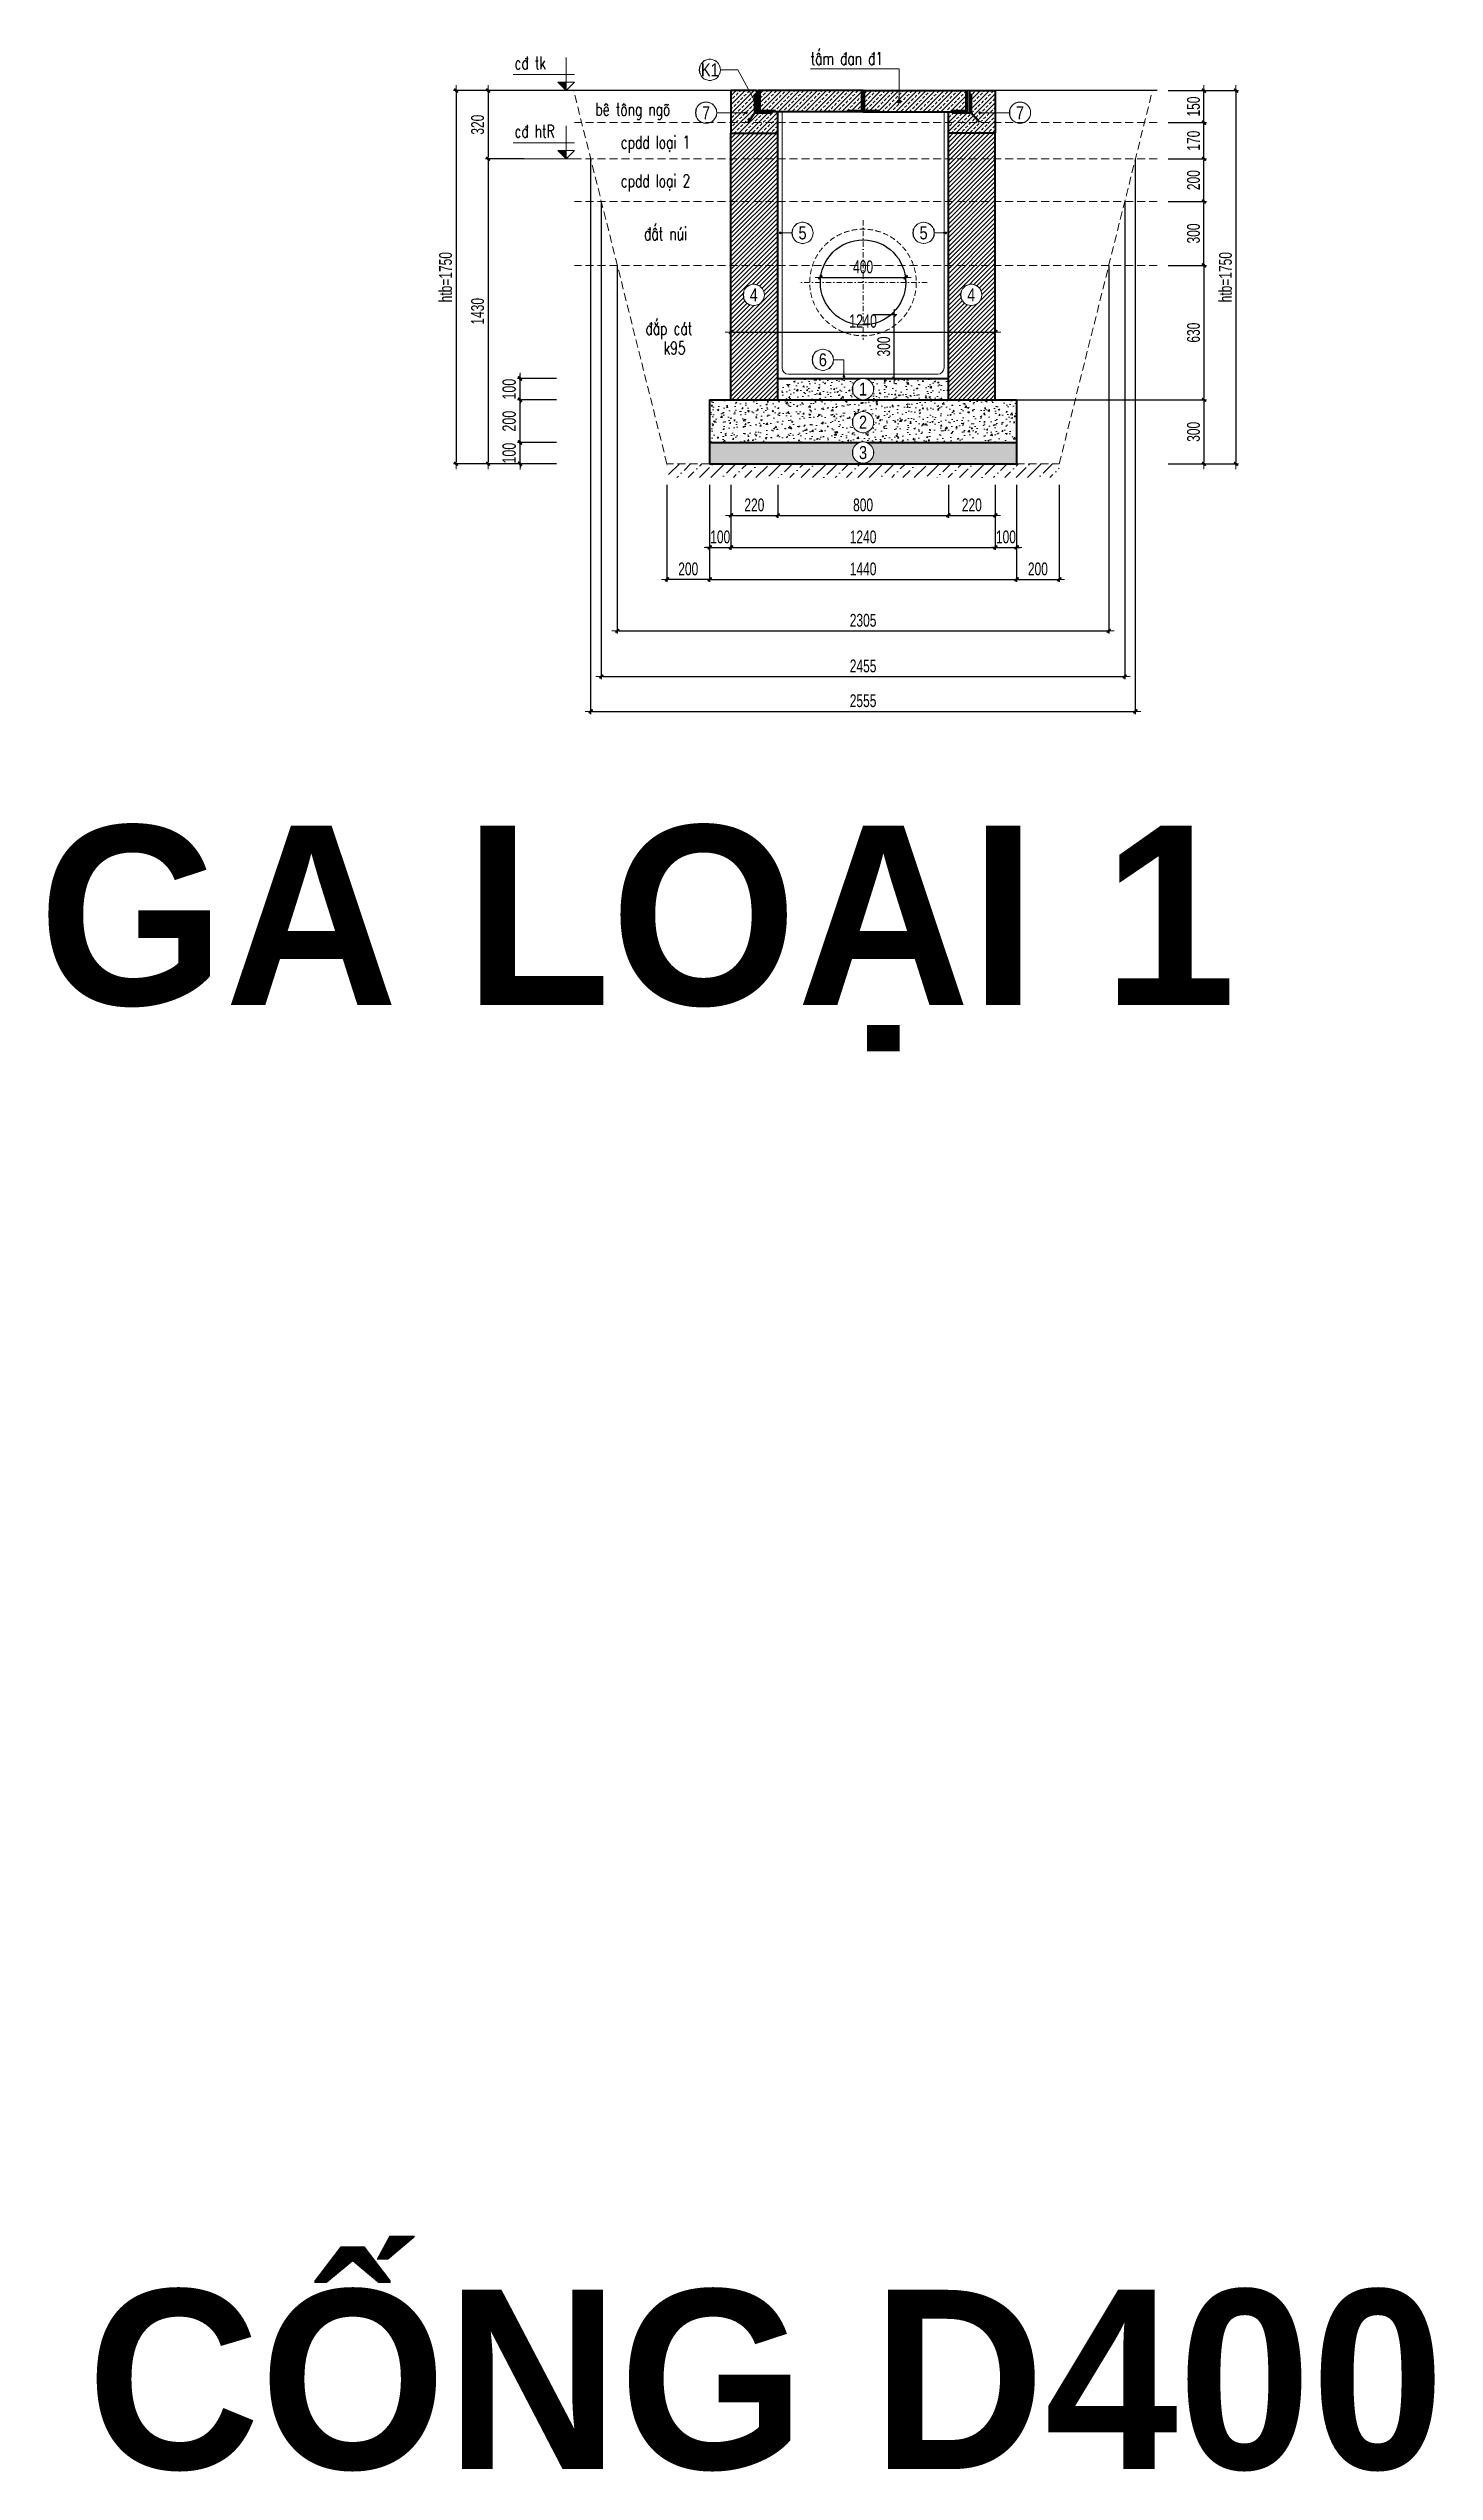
# Model space of a CAD drawing. Header units: inches. Extents: x 2792 to 53517, y -20644 to 27576.
# Drawn here: x 19146 to 25648, y 16216 to 27576 of the extents above; entities that cross this region are included whole.
import ezdxf
from ezdxf.enums import TextEntityAlignment as Align

# ---------------------------------------------------------------- set-up
doc = ezdxf.new("R2010")
doc.units = ezdxf.units.IN
doc.header["$MEASUREMENT"] = 0
doc.set_wipeout_variables(frame=1)
doc.linetypes.add('DASHDOT', pattern=[1, 0.5, -0.25, 0, -0.25])
doc.linetypes.add('HIDDEN', pattern=[0.375, 0.25, -0.125])
for name, color, linetype, lineweight in [('dim', 144, 'Continuous', 13), ('hatch', 67, 'Continuous', 9), ('LC Dim', 8, 'Continuous', 18), ('LC Hatch', 252, 'Continuous', 9), ('LC ISO', 153, 'Continuous', 13), ('LC Khac', 4, 'Continuous', 9), ('LC MANH DUT', 35, 'HIDDEN', 5), ('LC Net dam2', 6, 'Continuous', 40), ('LC Net manh', 9, 'Continuous', 5), ('LC Net thay', 7, 'Continuous', 25), ('LC Net truc', 79, 'DASHDOT', 13), ('LC Text1', 3, 'Continuous', 20), ('LC Text2', 7, 'Continuous', 25), ('THEPDOC', 1, 'Continuous', 40)]:
    doc.layers.add(name, color=color, linetype=linetype, lineweight=lineweight)
doc.styles.add('General text 2', font='arial.ttf')
doc.styles.add('HOATBIF', font='hoatbif.shx', dxfattribs={"width": 0.7})
doc.styles.add('LC 1', font='')
doc.styles.add('LC 3', font='vnsimli.shx', dxfattribs={"width": 0.75})
doc.styles.add('TXTDIM', font='', dxfattribs={"width": 0.7})
doc.styles.get('LC 1').set_extended_font_data('.VnAvantH', bold=True)
doc.styles.get('TXTDIM').set_extended_font_data('.VnArial')
doc.dimstyles.new('1-100(1-25)', dxfattribs={"dimscale": 25, "dimtxt": 2.5, "dimasz": 0.35, "dimexe": 0.5, "dimexo": 0, "dimgap": 0.8, "dimtad": 1, "dimdec": 0, "dimzin": 0, "dimdsep": 46, "dimtxsty": 'HOATBIF', "dimblk1": 'DOT', "dimblk2": 'DOT', "dimsah": 1, "dimcen": -1, "dimdle": 1, "dimclrd": 256, "dimclre": 256, "dimclrt": 4, "dimadec": 3, "dimazin": 2, "dimtfac": 0.333333, "dimtdec": 0, "dimtix": 1, "dimtmove": 2, "dimatfit": 3, "dimldrblk": 'DOT', "dimfxl": 1, "dimtvp": 0.833333, "dimtolj": 1, "dimtzin": 0, "dimarcsym": 0})
doc.dimstyles.new('DIM20', dxfattribs={"dimscale": 20, "dimtxt": 2.5, "dimasz": 0.3, "dimexe": 0.5, "dimexo": 0, "dimgap": 0.5, "dimtad": 1, "dimdec": 0, "dimzin": 12, "dimdsep": 46, "dimtxsty": 'TXTDIM', "dimblk": 'SLASH', "dimcen": 1.5, "dimclrd": 144, "dimclre": 144, "dimclrt": 1, "dimaunit": 1, "dimadec": 0, "dimazin": 0, "dimtfac": 1, "dimtdec": 0, "dimtix": 1, "dimtmove": 0, "dimatfit": 3, "dimldrblk": 'DOT', "dimfxl": 2, "dimtolj": 1, "dimtzin": 0, "dimlwd": 9, "dimlwe": 9, "dimarcsym": 1})
doc.dimstyles.new('DIM25', dxfattribs={"dimscale": 25, "dimtxt": 2.5, "dimasz": 0.3, "dimexe": 0.5, "dimexo": 0, "dimgap": 0.5, "dimtad": 1, "dimdec": 0, "dimzin": 12, "dimdsep": 46, "dimtxsty": 'TXTDIM', "dimblk": 'SLASH', "dimcen": 1.5, "dimclrd": 144, "dimclre": 144, "dimclrt": 1, "dimadec": 0, "dimazin": 0, "dimtfac": 1, "dimtdec": 0, "dimtix": 1, "dimtmove": 0, "dimatfit": 3, "dimldrblk": 'DOT', "dimfxl": 2, "dimtolj": 1, "dimtzin": 0, "dimlwd": 9, "dimlwe": 9, "dimarcsym": 1})
pattern_1 = [(45, (-6219.012, 1800.714), (-21.213203, 21.213203), []), (45, (-6197.8, 1800.714), (-21.213203, 21.213203), [15, -7.5])]
pattern_2 = [(45, (-6219.012, 1600.714), (19.88738, 72.920387), [93.75, -18.75, 0, -18.75])]

msp = doc.modelspace()

# ---------------------------------------------------------------- texts
at = {"layer": 'LC Text1', "color": 3, "style": 'LC 3', "width": 0.7}
for s, p in [('tÊm ®an ®1', (22720.5, 27499.2)), ('bª t«ng ngâ', (21711.5, 27261.5, 0)), ('cpdd lo¹i 2', (21830.5, 26925.7, 0)), ('®Êt nói', (21939.5, 26678.2, 0)), ('®¾p c¸t', (21946.5, 26233.7, 0)), ('k95', (22031.5, 26142.2, 0))]:
    msp.add_text(s, height=60, dxfattribs=at).set_placement(p)
at = {"layer": 'LC Text2', "lineweight": -2, "style": 'LC 1'}
for s, p in [('ga lo¹i 1', (21908.3, 23409.5, 0)), ('cèng d400', (22510, 16769, 0))]:
    msp.add_text(s, height=840, rotation=359.99922, dxfattribs=at).set_placement(p, align=Align.MIDDLE)

# ---------------------------------------------------------------- blocks, each defined once
blk = doc.blocks.new('_Dot')
at = {"color": 0, "linetype": 'ByBlock', "lineweight": -2}
blk.add_line((-0.5, 0), (-1, 0), dxfattribs=at)
at = {"color": 0, "linetype": 'ByBlock', "const_width": 0.5}
blk.add_lwpolyline([(-0.25, 0, 1), (0.25, 0, 1)], format="xyb", close=True, dxfattribs=at)
blk = doc.blocks.new('SLASH')
at = {"layer": 'dim', "color": 16, "linetype": 'Continuous'}
for p, q in [((-1.2, 0), (1.2, 0)), ((-0.6, -0.6), (0.6, 0.6))]:
    blk.add_line(p, q, dxfattribs=at)
blk = doc.blocks.new('DOT')
at = {"layer": 'LC Dim'}
blk.add_line((-3, 0), (3, 0), dxfattribs=at)
at = {"layer": 'LC Dim', "color": 4}
blk.add_line((-1, -1), (1, 1), dxfattribs=at)
blk.add_lwpolyline([(0.5, 1), (-1, -0.5), (-0.5, -1), (1, 0.5)], close=True, dxfattribs=at)
blk = doc.blocks.new('*D260')
at = {"layer": 'Defpoints', "color": 0, "transparency": 16777216}
for p in [(23014, 26329), (23113, 26329), (23014, 26029)]:
    blk.add_point(p, dxfattribs=at)
at = {"layer": 'LC Dim', "lineweight": -2, "transparency": 16777216}
for p, q in [((23014, 26329), (23125, 26329)), ((23113, 26038), (23113, 26321)), ((23014, 26029), (23125, 26029))]:
    blk.add_line(p, q, dxfattribs=at)
at = {"layer": 'LC Dim', "lineweight": -2, "transparency": 16777216, "xscale": 8.399999999999999, "yscale": 8.399999999999999, "zscale": 8.399999999999999}
for p, rotation in [((23113, 26329), 90), ((23113, 26029), 270)]:
    blk.add_blockref('DOT', p, dxfattribs=dict(at, rotation=rotation))
at = {"layer": 'LC Dim', "color": 4, "transparency": 16777216, "insert": (23064, 26179), "char_height": 60, "attachment_point": 5, "rotation": 90, "style": 'HOATBIF'}
blk.add_mtext('\\A1;300', dxfattribs=at)
blk = doc.blocks.new('*U7')
at = {"layer": 'Defpoints'}
blk.add_lwpolyline([(0, 4.25), (-2.5, 3.44), (-4.04, 1.31), (-4.04, -1.31), (-2.5, -3.44), (0, -4.25), (2.5, -3.44), (4.04, -1.31), (4.04, 1.31), (2.5, 3.44)], close=True, dxfattribs=at)
at = {"layer": 'LC Text1', "style": 'General text 2', "width": 0.8, "flags": 8}
blk.add_attdef('SYMBOL', text='', height=5.2, dxfattribs=at).set_placement((0, 0), align=Align.MIDDLE_CENTER)
blk.add_wipeout([(0, 4.25), (-2.5, 3.44), (-4.04, 1.31), (-4.04, -1.31), (-2.5, -3.44), (0, -4.25), (2.5, -3.44), (4.04, -1.31), (4.04, 1.31), (2.5, 3.44)]).dxf.layer = 'LC Net manh'
at = {"layer": 'LC ISO'}
blk.add_circle((0, 0), 4.25, dxfattribs=at)
blk = doc.blocks.new('*D261')
at = {"layer": 'Defpoints', "color": 0, "transparency": 16777216}
for p in [(22247, 25530), (22347, 25530), (22347, 25237)]:
    blk.add_point(p, dxfattribs=at)
at = {"layer": 'LC Dim', "lineweight": -2, "transparency": 16777216}
for p, q in [((22247, 25530), (22247, 25225)), ((22347, 25530), (22347, 25225)), ((22239, 25237), (22230, 25237)), ((22247, 25237), (22347, 25237)), ((22355, 25237), (22364, 25237))]:
    blk.add_line(p, q, dxfattribs=at)
at = {"layer": 'LC Dim', "lineweight": -2, "transparency": 16777216, "xscale": 8.399999999999999, "yscale": 8.399999999999999, "zscale": 8.399999999999999}
blk.add_blockref('DOT', (22247, 25237), dxfattribs=at)
at = {"layer": 'LC Dim', "lineweight": -2, "transparency": 16777216, "xscale": 8.399999999999999, "yscale": 8.399999999999999, "zscale": 8.399999999999999, "rotation": 180}
blk.add_blockref('DOT', (22347, 25237), dxfattribs=at)
at = {"layer": 'LC Dim', "color": 4, "transparency": 16777216, "insert": (22297, 25286), "char_height": 60, "attachment_point": 5, "style": 'HOATBIF'}
blk.add_mtext('\\A1;100', dxfattribs=at)
blk = doc.blocks.new('*D262')
at = {"layer": 'Defpoints', "color": 0, "transparency": 16777216}
for p in [(22347, 25530), (22567, 25530), (22567, 25387)]:
    blk.add_point(p, dxfattribs=at)
at = {"layer": 'LC Dim', "lineweight": -2, "transparency": 16777216}
for p, q in [((22347, 25530), (22347, 25375)), ((22567, 25530), (22567, 25375)), ((22355, 25387), (22559, 25387))]:
    blk.add_line(p, q, dxfattribs=at)
at = {"layer": 'LC Dim', "lineweight": -2, "transparency": 16777216, "xscale": 8.399999999999999, "yscale": 8.399999999999999, "zscale": 8.399999999999999, "rotation": 180}
blk.add_blockref('DOT', (22347, 25387), dxfattribs=at)
at = {"layer": 'LC Dim', "lineweight": -2, "transparency": 16777216, "xscale": 8.399999999999999, "yscale": 8.399999999999999, "zscale": 8.399999999999999}
blk.add_blockref('DOT', (22567, 25387), dxfattribs=at)
at = {"layer": 'LC Dim', "color": 4, "transparency": 16777216, "insert": (22457, 25436), "char_height": 60, "attachment_point": 5, "style": 'HOATBIF'}
blk.add_mtext('\\A1;220', dxfattribs=at)
blk = doc.blocks.new('*D263')
at = {"layer": 'Defpoints', "color": 0, "transparency": 16777216}
for p in [(22567, 25530), (23367, 25530), (23367, 25387)]:
    blk.add_point(p, dxfattribs=at)
at = {"layer": 'LC Dim', "lineweight": -2, "transparency": 16777216}
for p, q in [((22567, 25530), (22567, 25375)), ((23367, 25530), (23367, 25375)), ((22575, 25387), (23359, 25387))]:
    blk.add_line(p, q, dxfattribs=at)
at = {"layer": 'LC Dim', "lineweight": -2, "transparency": 16777216, "xscale": 8.399999999999999, "yscale": 8.399999999999999, "zscale": 8.399999999999999, "rotation": 180}
blk.add_blockref('DOT', (22567, 25387), dxfattribs=at)
at = {"layer": 'LC Dim', "lineweight": -2, "transparency": 16777216, "xscale": 8.399999999999999, "yscale": 8.399999999999999, "zscale": 8.399999999999999}
blk.add_blockref('DOT', (23367, 25387), dxfattribs=at)
at = {"layer": 'LC Dim', "color": 4, "transparency": 16777216, "insert": (22967, 25436), "char_height": 60, "attachment_point": 5, "style": 'HOATBIF'}
blk.add_mtext('\\A1;800', dxfattribs=at)
blk = doc.blocks.new('*D264')
at = {"layer": 'Defpoints', "color": 0, "transparency": 16777216}
for p in [(23367, 25530), (23587, 25530), (23587, 25387)]:
    blk.add_point(p, dxfattribs=at)
at = {"layer": 'LC Dim', "lineweight": -2, "transparency": 16777216}
for p, q in [((23367, 25530), (23367, 25375)), ((23587, 25530), (23587, 25375)), ((23375, 25387), (23579, 25387))]:
    blk.add_line(p, q, dxfattribs=at)
at = {"layer": 'LC Dim', "lineweight": -2, "transparency": 16777216, "xscale": 8.399999999999999, "yscale": 8.399999999999999, "zscale": 8.399999999999999, "rotation": 180}
blk.add_blockref('DOT', (23367, 25387), dxfattribs=at)
at = {"layer": 'LC Dim', "lineweight": -2, "transparency": 16777216, "xscale": 8.399999999999999, "yscale": 8.399999999999999, "zscale": 8.399999999999999}
blk.add_blockref('DOT', (23587, 25387), dxfattribs=at)
at = {"layer": 'LC Dim', "color": 4, "transparency": 16777216, "insert": (23477, 25436), "char_height": 60, "attachment_point": 5, "style": 'HOATBIF'}
blk.add_mtext('\\A1;220', dxfattribs=at)
blk = doc.blocks.new('*D265')
at = {"layer": 'Defpoints', "color": 0, "transparency": 16777216}
for p in [(23587, 25530), (23687, 25530), (23687, 25237)]:
    blk.add_point(p, dxfattribs=at)
at = {"layer": 'LC Dim', "lineweight": -2, "transparency": 16777216}
for p, q in [((23587, 25530), (23587, 25225)), ((23687, 25530), (23687, 25225)), ((23579, 25237), (23570, 25237)), ((23587, 25237), (23687, 25237)), ((23695, 25237), (23704, 25237))]:
    blk.add_line(p, q, dxfattribs=at)
at = {"layer": 'LC Dim', "lineweight": -2, "transparency": 16777216, "xscale": 8.399999999999999, "yscale": 8.399999999999999, "zscale": 8.399999999999999}
blk.add_blockref('DOT', (23587, 25237), dxfattribs=at)
at = {"layer": 'LC Dim', "lineweight": -2, "transparency": 16777216, "xscale": 8.399999999999999, "yscale": 8.399999999999999, "zscale": 8.399999999999999, "rotation": 180}
blk.add_blockref('DOT', (23687, 25237), dxfattribs=at)
at = {"layer": 'LC Dim', "color": 4, "transparency": 16777216, "insert": (23637, 25286), "char_height": 60, "attachment_point": 5, "style": 'HOATBIF'}
blk.add_mtext('\\A1;100', dxfattribs=at)
blk = doc.blocks.new('*D266')
at = {"layer": 'Defpoints', "color": 0, "transparency": 16777216}
for p in [(23687, 25530), (23887, 25530), (23887, 25087)]:
    blk.add_point(p, dxfattribs=at)
at = {"layer": 'LC Dim', "lineweight": -2, "transparency": 16777216}
for p, q in [((23687, 25530), (23687, 25075)), ((23887, 25530), (23887, 25075)), ((23695, 25087), (23879, 25087))]:
    blk.add_line(p, q, dxfattribs=at)
at = {"layer": 'LC Dim', "lineweight": -2, "transparency": 16777216, "xscale": 8.399999999999999, "yscale": 8.399999999999999, "zscale": 8.399999999999999, "rotation": 180}
blk.add_blockref('DOT', (23687, 25087), dxfattribs=at)
at = {"layer": 'LC Dim', "lineweight": -2, "transparency": 16777216, "xscale": 8.399999999999999, "yscale": 8.399999999999999, "zscale": 8.399999999999999}
blk.add_blockref('DOT', (23887, 25087), dxfattribs=at)
at = {"layer": 'LC Dim', "color": 4, "transparency": 16777216, "insert": (23787, 25136), "char_height": 60, "attachment_point": 5, "style": 'HOATBIF'}
blk.add_mtext('\\A1;200', dxfattribs=at)
blk = doc.blocks.new('*D267')
at = {"layer": 'Defpoints', "color": 0, "transparency": 16777216}
for p in [(22347, 25530), (23587, 25530), (23587, 25237)]:
    blk.add_point(p, dxfattribs=at)
at = {"layer": 'LC Dim', "lineweight": -2, "transparency": 16777216}
for p, q in [((22347, 25530), (22347, 25225)), ((23587, 25530), (23587, 25225)), ((22355, 25237), (23579, 25237))]:
    blk.add_line(p, q, dxfattribs=at)
at = {"layer": 'LC Dim', "lineweight": -2, "transparency": 16777216, "xscale": 8.399999999999999, "yscale": 8.399999999999999, "zscale": 8.399999999999999, "rotation": 180}
blk.add_blockref('DOT', (22347, 25237), dxfattribs=at)
at = {"layer": 'LC Dim', "lineweight": -2, "transparency": 16777216, "xscale": 8.399999999999999, "yscale": 8.399999999999999, "zscale": 8.399999999999999}
blk.add_blockref('DOT', (23587, 25237), dxfattribs=at)
at = {"layer": 'LC Dim', "color": 4, "transparency": 16777216, "insert": (22967, 25286), "char_height": 60, "attachment_point": 5, "style": 'HOATBIF'}
blk.add_mtext('\\A1;1240', dxfattribs=at)
blk = doc.blocks.new('*D268')
at = {"layer": 'Defpoints', "color": 0, "transparency": 16777216}
for p in [(22247, 25530), (23687, 25530), (23687, 25087)]:
    blk.add_point(p, dxfattribs=at)
at = {"layer": 'LC Dim', "lineweight": -2, "transparency": 16777216}
for p, q in [((22247, 25530), (22247, 25075)), ((23687, 25530), (23687, 25075)), ((22255, 25087), (23679, 25087))]:
    blk.add_line(p, q, dxfattribs=at)
at = {"layer": 'LC Dim', "lineweight": -2, "transparency": 16777216, "xscale": 8.399999999999999, "yscale": 8.399999999999999, "zscale": 8.399999999999999, "rotation": 180}
blk.add_blockref('DOT', (22247, 25087), dxfattribs=at)
at = {"layer": 'LC Dim', "lineweight": -2, "transparency": 16777216, "xscale": 8.399999999999999, "yscale": 8.399999999999999, "zscale": 8.399999999999999}
blk.add_blockref('DOT', (23687, 25087), dxfattribs=at)
at = {"layer": 'LC Dim', "color": 4, "transparency": 16777216, "insert": (22967, 25136), "char_height": 60, "attachment_point": 5, "style": 'HOATBIF'}
blk.add_mtext('\\A1;1440', dxfattribs=at)
blk = doc.blocks.new('*D269')
at = {"layer": 'Defpoints', "color": 0, "transparency": 16777216}
for p in [(22047, 25530), (22247, 25530), (22047, 25087)]:
    blk.add_point(p, dxfattribs=at)
at = {"layer": 'LC Dim', "lineweight": -2, "transparency": 16777216}
for p, q in [((22047, 25530), (22047, 25075)), ((22247, 25530), (22247, 25075)), ((22239, 25087), (22055, 25087))]:
    blk.add_line(p, q, dxfattribs=at)
at = {"layer": 'LC Dim', "lineweight": -2, "transparency": 16777216, "xscale": 8.399999999999999, "yscale": 8.399999999999999, "zscale": 8.399999999999999, "rotation": 180}
blk.add_blockref('DOT', (22047, 25087), dxfattribs=at)
at = {"layer": 'LC Dim', "lineweight": -2, "transparency": 16777216, "xscale": 8.399999999999999, "yscale": 8.399999999999999, "zscale": 8.399999999999999}
blk.add_blockref('DOT', (22247, 25087), dxfattribs=at)
at = {"layer": 'LC Dim', "color": 4, "transparency": 16777216, "insert": (22147, 25136), "char_height": 60, "attachment_point": 5, "style": 'HOATBIF'}
blk.add_mtext('\\A1;200', dxfattribs=at)
blk = doc.blocks.new('CT')
at = {"layer": 'LC Khac'}
blk.add_hatch(color=252, dxfattribs=at).paths.add_polyline_path([(3.25, 1.6), (1.64, 1.6), (1.64, 0)])
at = {"layer": 'LC Khac', "color": 9, "ltscale": 50}
for p, q in [((12.09, 0), (0, 0)), ((0.05, 3.14), (12, 3.14))]:
    blk.add_line(p, q, dxfattribs=at)
for points in [[(1.64, 6.43), (1.64, 0)], [(1.64, 0), (0.03, 1.6), (1.64, 1.6)], [(1.64, 0), (3.25, 1.6), (1.64, 1.6)]]:
    blk.add_lwpolyline(points, dxfattribs=at)
at = {"layer": 'LC Khac', "color": 3, "style": 'LC 3', "width": 0.75}
blk.add_attdef('CT', (1.91, 3.5), '', height=2.2, dxfattribs=at)
blk = doc.blocks.new('*D270')
at = {"layer": 'Defpoints', "color": 0, "transparency": 16777216}
for p in [(24398, 26559), (23687, 25929, 0), (24566, 25929)]:
    blk.add_point(p, dxfattribs=at)
at = {"layer": 'LC Dim', "lineweight": -2, "transparency": 16777216}
for p, q in [((24398, 26559), (24578, 26559)), ((24566, 26551), (24566, 25938)), ((23687, 25929), (24578, 25929))]:
    blk.add_line(p, q, dxfattribs=at)
at = {"layer": 'LC Dim', "lineweight": -2, "transparency": 16777216, "xscale": 8.399999999999999, "yscale": 8.399999999999999, "zscale": 8.399999999999999}
for p, rotation in [((24566, 26559), 90), ((24566, 25929), 270)]:
    blk.add_blockref('DOT', p, dxfattribs=dict(at, rotation=rotation))
at = {"layer": 'LC Dim', "color": 4, "transparency": 16777216, "insert": (24517, 26244), "char_height": 60, "attachment_point": 5, "rotation": 90, "style": 'HOATBIF'}
blk.add_mtext('\\A1;630', dxfattribs=at)
blk = doc.blocks.new('*D271')
at = {"layer": 'Defpoints', "color": 0, "transparency": 16777216}
for p in [(24398, 27379), (24398, 25629), (24716, 25629)]:
    blk.add_point(p, dxfattribs=at)
at = {"layer": 'LC Dim', "lineweight": -2, "transparency": 16777216}
for p, q in [((24398, 27379), (24728, 27379)), ((24716, 27371), (24716, 25638)), ((24398, 25629), (24728, 25629))]:
    blk.add_line(p, q, dxfattribs=at)
at = {"layer": 'LC Dim', "lineweight": -2, "transparency": 16777216, "xscale": 8.399999999999999, "yscale": 8.399999999999999, "zscale": 8.399999999999999}
for p, rotation in [((24716, 27379), 90), ((24716, 25629), 270)]:
    blk.add_blockref('DOT', p, dxfattribs=dict(at, rotation=rotation))
at = {"layer": 'LC Dim', "color": 4, "transparency": 16777216, "insert": (24667, 26504), "char_height": 60, "attachment_point": 5, "rotation": 90, "style": 'HOATBIF'}
blk.add_mtext('\\A1;htb=1750', dxfattribs=at)
blk = doc.blocks.new('*D272')
at = {"layer": 'Defpoints', "color": 0, "transparency": 16777216}
for p in [(21637, 27379, 0), (21208, 27059), (21377, 27059, 0)]:
    blk.add_point(p, dxfattribs=at)
at = {"layer": 'LC Dim', "lineweight": -2, "transparency": 16777216}
for p, q in [((21637, 27379), (21196, 27379)), ((21208, 27371), (21208, 27068)), ((21377, 27059), (21196, 27059))]:
    blk.add_line(p, q, dxfattribs=at)
at = {"layer": 'LC Dim', "lineweight": -2, "transparency": 16777216, "xscale": 8.399999999999999, "yscale": 8.399999999999999, "zscale": 8.399999999999999}
for p, rotation in [((21208, 27379), 90), ((21208, 27059), 270)]:
    blk.add_blockref('DOT', p, dxfattribs=dict(at, rotation=rotation))
at = {"layer": 'LC Dim', "color": 4, "transparency": 16777216, "insert": (21159, 27219), "char_height": 60, "attachment_point": 5, "rotation": 90, "style": 'HOATBIF'}
blk.add_mtext('\\A1;320', dxfattribs=at)
blk = doc.blocks.new('*D273')
at = {"layer": 'Defpoints', "color": 0, "transparency": 16777216}
for p in [(21377, 27059, 0), (21208, 25629), (21529, 25629)]:
    blk.add_point(p, dxfattribs=at)
at = {"layer": 'LC Dim', "lineweight": -2, "transparency": 16777216}
for p, q in [((21377, 27059), (21196, 27059)), ((21208, 27051), (21208, 25638)), ((21529, 25629), (21196, 25629))]:
    blk.add_line(p, q, dxfattribs=at)
at = {"layer": 'LC Dim', "lineweight": -2, "transparency": 16777216, "xscale": 8.399999999999999, "yscale": 8.399999999999999, "zscale": 8.399999999999999}
for p, rotation in [((21208, 27059), 90), ((21208, 25629), 270)]:
    blk.add_blockref('DOT', p, dxfattribs=dict(at, rotation=rotation))
at = {"layer": 'LC Dim', "color": 4, "transparency": 16777216, "insert": (21159, 26344), "char_height": 60, "attachment_point": 5, "rotation": 90, "style": 'HOATBIF'}
blk.add_mtext('\\A1;1430', dxfattribs=at)
blk = doc.blocks.new('*D274')
at = {"layer": 'Defpoints', "color": 0, "transparency": 16777216}
for p in [(21529, 27379), (21058, 25629), (21529, 25629)]:
    blk.add_point(p, dxfattribs=at)
at = {"layer": 'LC Dim', "lineweight": -2, "transparency": 16777216}
for p, q in [((21529, 27379), (21046, 27379)), ((21058, 27371), (21058, 25638)), ((21529, 25629), (21046, 25629))]:
    blk.add_line(p, q, dxfattribs=at)
at = {"layer": 'LC Dim', "lineweight": -2, "transparency": 16777216, "xscale": 8.399999999999999, "yscale": 8.399999999999999, "zscale": 8.399999999999999}
for p, rotation in [((21058, 27379), 90), ((21058, 25629), 270)]:
    blk.add_blockref('DOT', p, dxfattribs=dict(at, rotation=rotation))
at = {"layer": 'LC Dim', "color": 4, "transparency": 16777216, "insert": (21009, 26504), "char_height": 60, "attachment_point": 5, "rotation": 90, "style": 'HOATBIF'}
blk.add_mtext('\\A1;htb=1750', dxfattribs=at)
blk = doc.blocks.new('*D275')
at = {"layer": 'Defpoints', "color": 0, "transparency": 16777216}
for p in [(21358, 25729), (21529, 25729), (21529, 25629)]:
    blk.add_point(p, dxfattribs=at)
at = {"layer": 'LC Hatch', "lineweight": -2, "transparency": 16777216}
for p, q in [((21529, 25729), (21346, 25729)), ((21358, 25738), (21358, 25747)), ((21358, 25629), (21358, 25729)), ((21529, 25629), (21346, 25629)), ((21358, 25620), (21358, 25612))]:
    blk.add_line(p, q, dxfattribs=at)
at = {"layer": 'LC Hatch', "lineweight": -2, "transparency": 16777216, "xscale": 8.75, "yscale": 8.75, "zscale": 8.75}
for p, rotation in [((21358, 25729), 270), ((21358, 25629), 90)]:
    blk.add_blockref('DOT', p, dxfattribs=dict(at, rotation=rotation))
at = {"layer": 'LC Hatch', "color": 4, "transparency": 16777216, "insert": (21307, 25679), "char_height": 62.5, "attachment_point": 5, "rotation": 90, "style": 'HOATBIF'}
blk.add_mtext('\\A1;100', dxfattribs=at)
blk = doc.blocks.new('*D276')
at = {"layer": 'Defpoints', "color": 0, "transparency": 16777216}
for p in [(21358, 25929), (21529, 25929), (21529, 25729)]:
    blk.add_point(p, dxfattribs=at)
at = {"layer": 'LC Hatch', "lineweight": -2, "transparency": 16777216}
for p, q in [((21529, 25929), (21346, 25929)), ((21358, 25738), (21358, 25920)), ((21529, 25729), (21346, 25729))]:
    blk.add_line(p, q, dxfattribs=at)
at = {"layer": 'LC Hatch', "lineweight": -2, "transparency": 16777216, "xscale": 8.75, "yscale": 8.75, "zscale": 8.75}
for p, rotation in [((21358, 25929), 90), ((21358, 25729), 270)]:
    blk.add_blockref('DOT', p, dxfattribs=dict(at, rotation=rotation))
at = {"layer": 'LC Hatch', "color": 4, "transparency": 16777216, "insert": (21307, 25829), "char_height": 62.5, "attachment_point": 5, "rotation": 90, "style": 'HOATBIF'}
blk.add_mtext('\\A1;200', dxfattribs=at)
blk = doc.blocks.new('*D277')
at = {"layer": 'Defpoints', "color": 0, "transparency": 16777216}
for p in [(21358, 26029), (21529, 26029), (21529, 25929)]:
    blk.add_point(p, dxfattribs=at)
at = {"layer": 'LC Hatch', "lineweight": -2, "transparency": 16777216}
for p, q in [((21529, 26029), (21346, 26029)), ((21358, 26038), (21358, 26047)), ((21358, 25929), (21358, 26029)), ((21529, 25929), (21346, 25929)), ((21358, 25920), (21358, 25912))]:
    blk.add_line(p, q, dxfattribs=at)
at = {"layer": 'LC Hatch', "lineweight": -2, "transparency": 16777216, "xscale": 8.75, "yscale": 8.75, "zscale": 8.75}
for p, rotation in [((21358, 26029), 270), ((21358, 25929), 90)]:
    blk.add_blockref('DOT', p, dxfattribs=dict(at, rotation=rotation))
at = {"layer": 'LC Hatch', "color": 4, "transparency": 16777216, "insert": (21307, 25979), "char_height": 62.5, "attachment_point": 5, "rotation": 90, "style": 'HOATBIF'}
blk.add_mtext('\\A1;100', dxfattribs=at)
blk = doc.blocks.new('*D278')
at = {"layer": 'Defpoints', "color": 0, "transparency": 16777216}
for p in [(22767, 26479, 0), (23167, 26503), (23167, 26479, 0)]:
    blk.add_point(p, dxfattribs=at)
at = {"layer": 'LC Dim', "lineweight": -2, "transparency": 16777216}
for p, q in [((22767, 26479), (22767, 26515)), ((22775, 26503), (23158, 26503)), ((23167, 26479), (23167, 26515))]:
    blk.add_line(p, q, dxfattribs=at)
at = {"layer": 'LC Dim', "lineweight": -2, "transparency": 16777216, "xscale": 8.399999999999999, "yscale": 8.399999999999999, "zscale": 8.399999999999999, "rotation": 180}
blk.add_blockref('DOT', (22767, 26503), dxfattribs=at)
at = {"layer": 'LC Dim', "lineweight": -2, "transparency": 16777216, "xscale": 8.399999999999999, "yscale": 8.399999999999999, "zscale": 8.399999999999999}
blk.add_blockref('DOT', (23167, 26503), dxfattribs=at)
at = {"layer": 'LC Dim', "color": 4, "transparency": 16777216, "insert": (22967, 26552), "char_height": 60, "attachment_point": 5, "style": 'HOATBIF'}
blk.add_mtext('\\A1;400', dxfattribs=at)
blk = doc.blocks.new('*D279')
at = {"layer": 'Defpoints', "color": 0, "transparency": 16777216}
for p in [(24398, 26859), (24566, 26859), (24398, 26559)]:
    blk.add_point(p, dxfattribs=at)
at = {"layer": 'LC Dim', "lineweight": -2, "transparency": 16777216}
for p, q in [((24398, 26859), (24578, 26859)), ((24566, 26568), (24566, 26851)), ((24398, 26559), (24578, 26559))]:
    blk.add_line(p, q, dxfattribs=at)
at = {"layer": 'LC Dim', "lineweight": -2, "transparency": 16777216, "xscale": 8.399999999999999, "yscale": 8.399999999999999, "zscale": 8.399999999999999}
for p, rotation in [((24566, 26859), 90), ((24566, 26559), 270)]:
    blk.add_blockref('DOT', p, dxfattribs=dict(at, rotation=rotation))
at = {"layer": 'LC Dim', "color": 4, "transparency": 16777216, "insert": (24517, 26709), "char_height": 60, "attachment_point": 5, "rotation": 90, "style": 'HOATBIF'}
blk.add_mtext('\\A1;300', dxfattribs=at)
blk = doc.blocks.new('*D280')
at = {"layer": 'Defpoints', "color": 0, "transparency": 16777216}
for p in [(24398, 27059), (24566, 27059), (24398, 26859)]:
    blk.add_point(p, dxfattribs=at)
at = {"layer": 'LC Dim', "lineweight": -2, "transparency": 16777216}
for p, q in [((24398, 27059), (24578, 27059)), ((24566, 26868), (24566, 27051)), ((24398, 26859), (24578, 26859))]:
    blk.add_line(p, q, dxfattribs=at)
at = {"layer": 'LC Dim', "lineweight": -2, "transparency": 16777216, "xscale": 8.399999999999999, "yscale": 8.399999999999999, "zscale": 8.399999999999999}
for p, rotation in [((24566, 27059), 90), ((24566, 26859), 270)]:
    blk.add_blockref('DOT', p, dxfattribs=dict(at, rotation=rotation))
at = {"layer": 'LC Dim', "color": 4, "transparency": 16777216, "insert": (24517, 26959), "char_height": 60, "attachment_point": 5, "rotation": 90, "style": 'HOATBIF'}
blk.add_mtext('\\A1;200', dxfattribs=at)
blk = doc.blocks.new('*D281')
at = {"layer": 'Defpoints', "color": 0, "transparency": 16777216}
for p in [(24398, 27229), (24566, 27229), (24398, 27059)]:
    blk.add_point(p, dxfattribs=at)
at = {"layer": 'LC Dim', "lineweight": -2, "transparency": 16777216}
for p, q in [((24398, 27229), (24578, 27229)), ((24566, 27068), (24566, 27221)), ((24398, 27059), (24578, 27059))]:
    blk.add_line(p, q, dxfattribs=at)
at = {"layer": 'LC Dim', "lineweight": -2, "transparency": 16777216, "xscale": 8.399999999999999, "yscale": 8.399999999999999, "zscale": 8.399999999999999}
for p, rotation in [((24566, 27229), 90), ((24566, 27059), 270)]:
    blk.add_blockref('DOT', p, dxfattribs=dict(at, rotation=rotation))
at = {"layer": 'LC Dim', "color": 4, "transparency": 16777216, "insert": (24517, 27144), "char_height": 60, "attachment_point": 5, "rotation": 90, "style": 'HOATBIF'}
blk.add_mtext('\\A1;170', dxfattribs=at)
blk = doc.blocks.new('*D282')
at = {"layer": 'Defpoints', "color": 0, "transparency": 16777216}
for p in [(24398, 27379), (24566, 27379), (24398, 27229)]:
    blk.add_point(p, dxfattribs=at)
at = {"layer": 'LC Dim', "lineweight": -2, "transparency": 16777216}
for p, q in [((24398, 27379), (24578, 27379)), ((24566, 27238), (24566, 27371)), ((24398, 27229), (24578, 27229))]:
    blk.add_line(p, q, dxfattribs=at)
at = {"layer": 'LC Dim', "lineweight": -2, "transparency": 16777216, "xscale": 8.399999999999999, "yscale": 8.399999999999999, "zscale": 8.399999999999999}
for p, rotation in [((24566, 27379), 90), ((24566, 27229), 270)]:
    blk.add_blockref('DOT', p, dxfattribs=dict(at, rotation=rotation))
at = {"layer": 'LC Dim', "color": 4, "transparency": 16777216, "insert": (24517, 27304), "char_height": 60, "attachment_point": 5, "rotation": 90, "style": 'HOATBIF'}
blk.add_mtext('\\A1;150', dxfattribs=at)
blk = doc.blocks.new('*D283')
at = {"layer": 'Defpoints', "color": 0, "transparency": 16777216}
for p in [(21814, 26559), (24119, 26559), (24119, 24846)]:
    blk.add_point(p, dxfattribs=at)
at = {"layer": 'LC Dim', "lineweight": -2, "transparency": 16777216}
for p, q in [((21814, 26559), (21814, 24834)), ((24119, 26559), (24119, 24834)), ((21823, 24846), (24111, 24846))]:
    blk.add_line(p, q, dxfattribs=at)
at = {"layer": 'LC Dim', "lineweight": -2, "transparency": 16777216, "xscale": 8.399999999999999, "yscale": 8.399999999999999, "zscale": 8.399999999999999, "rotation": 180}
blk.add_blockref('DOT', (21814, 24846), dxfattribs=at)
at = {"layer": 'LC Dim', "lineweight": -2, "transparency": 16777216, "xscale": 8.399999999999999, "yscale": 8.399999999999999, "zscale": 8.399999999999999}
blk.add_blockref('DOT', (24119, 24846), dxfattribs=at)
at = {"layer": 'LC Dim', "color": 4, "transparency": 16777216, "insert": (22967, 24895), "char_height": 60, "attachment_point": 5, "style": 'HOATBIF'}
blk.add_mtext('\\A1;2305', dxfattribs=at)
blk = doc.blocks.new('*D284')
at = {"layer": 'Defpoints', "color": 0, "transparency": 16777216}
for p in [(21739, 26859), (24194, 26859), (24194, 24632)]:
    blk.add_point(p, dxfattribs=at)
at = {"layer": 'LC Dim', "lineweight": -2, "transparency": 16777216}
for p, q in [((21739, 26859), (21739, 24620)), ((24194, 26859), (24194, 24620)), ((21748, 24632), (24186, 24632))]:
    blk.add_line(p, q, dxfattribs=at)
at = {"layer": 'LC Dim', "lineweight": -2, "transparency": 16777216, "xscale": 8.399999999999999, "yscale": 8.399999999999999, "zscale": 8.399999999999999, "rotation": 180}
blk.add_blockref('DOT', (21739, 24632), dxfattribs=at)
at = {"layer": 'LC Dim', "lineweight": -2, "transparency": 16777216, "xscale": 8.399999999999999, "yscale": 8.399999999999999, "zscale": 8.399999999999999}
blk.add_blockref('DOT', (24194, 24632), dxfattribs=at)
at = {"layer": 'LC Dim', "color": 4, "transparency": 16777216, "insert": (22967, 24681), "char_height": 60, "attachment_point": 5, "style": 'HOATBIF'}
blk.add_mtext('\\A1;2455', dxfattribs=at)
blk = doc.blocks.new('*D285')
at = {"layer": 'Defpoints', "color": 0, "transparency": 16777216}
for p in [(21689, 27059), (24244, 27059), (24244, 24468)]:
    blk.add_point(p, dxfattribs=at)
at = {"layer": 'LC Dim', "lineweight": -2, "transparency": 16777216}
for p, q in [((21689, 27059), (21689, 24456)), ((24244, 27059), (24244, 24456)), ((21698, 24468), (24236, 24468))]:
    blk.add_line(p, q, dxfattribs=at)
at = {"layer": 'LC Dim', "lineweight": -2, "transparency": 16777216, "xscale": 8.399999999999999, "yscale": 8.399999999999999, "zscale": 8.399999999999999, "rotation": 180}
blk.add_blockref('DOT', (21689, 24468), dxfattribs=at)
at = {"layer": 'LC Dim', "lineweight": -2, "transparency": 16777216, "xscale": 8.399999999999999, "yscale": 8.399999999999999, "zscale": 8.399999999999999}
blk.add_blockref('DOT', (24244, 24468), dxfattribs=at)
at = {"layer": 'LC Dim', "color": 4, "transparency": 16777216, "insert": (22967, 24518), "char_height": 60, "attachment_point": 5, "style": 'HOATBIF'}
blk.add_mtext('\\A1;2555', dxfattribs=at)
blk = doc.blocks.new('*D286')
at = {"layer": 'Defpoints', "color": 0, "transparency": 16777216}
for p in [(23587, 26247), (22347, 26182), (23587, 26182)]:
    blk.add_point(p, dxfattribs=at)
at = {"layer": 'LC Net dam2', "lineweight": -2, "transparency": 16777216}
for p, q in [((22347, 26182), (22347, 26260)), ((22356, 26247), (23578, 26247)), ((23587, 26182), (23587, 26260))]:
    blk.add_line(p, q, dxfattribs=at)
at = {"layer": 'LC Net dam2', "lineweight": -2, "transparency": 16777216, "xscale": 8.75, "yscale": 8.75, "zscale": 8.75, "rotation": 180}
blk.add_blockref('DOT', (22347, 26247), dxfattribs=at)
at = {"layer": 'LC Net dam2', "lineweight": -2, "transparency": 16777216, "xscale": 8.75, "yscale": 8.75, "zscale": 8.75}
blk.add_blockref('DOT', (23587, 26247), dxfattribs=at)
at = {"layer": 'LC Net dam2', "color": 4, "transparency": 16777216, "insert": (22967, 26298), "char_height": 62.5, "attachment_point": 5, "style": 'HOATBIF'}
blk.add_mtext('\\A1;1240', dxfattribs=at)
blk = doc.blocks.new('*D287')
at = {"layer": 'Defpoints', "color": 0, "transparency": 16777216}
for p in [(23687, 25929), (24398, 25629, 0), (24566, 25629)]:
    blk.add_point(p, dxfattribs=at)
at = {"layer": 'LC Dim', "lineweight": -2, "transparency": 16777216}
for p, q in [((23687, 25929), (24578, 25929)), ((24566, 25921), (24566, 25638)), ((24398, 25629), (24578, 25629))]:
    blk.add_line(p, q, dxfattribs=at)
at = {"layer": 'LC Dim', "lineweight": -2, "transparency": 16777216, "xscale": 8.399999999999999, "yscale": 8.399999999999999, "zscale": 8.399999999999999}
for p, rotation in [((24566, 25929), 90), ((24566, 25629), 270)]:
    blk.add_blockref('DOT', p, dxfattribs=dict(at, rotation=rotation))
at = {"layer": 'LC Dim', "color": 4, "transparency": 16777216, "insert": (24517, 25779), "char_height": 60, "attachment_point": 5, "rotation": 90, "style": 'HOATBIF'}
blk.add_mtext('\\A1;300', dxfattribs=at)

# ---------------------------------------------------------------- dimensions: what is measured, and where the dimension line sits
at = {"layer": 'LC Dim', "color": 1}
for base, p1, p2, picture, middle in [((21058.5, 25629.2, 0), (21529.5, 27379.2, 0), (21529.5, 25629.2, 0), '*D274', (21009.3, 26504.2, 0)), ((24716, 25629.2, 0), (24398.5, 27379.2, 0), (24398.5, 25629.2, 0), '*D271', (24666.8, 26504.2, 0))]:
    dim = msp.add_linear_dim(base=base, p1=p1, p2=p2, angle=90, text='htb=<>', dimstyle='1-100(1-25)', override={"dimscale": 24}, dxfattribs=at)
    dim.commit()
    dim.dimension.update_dxf_attribs({"geometry": picture, "text_midpoint": middle})
for base, p1, p2, picture, middle in [((21208.5, 27059.2, 0), (21637.5, 27379.2), (21377.5, 27059.2, 0), '*D272', (21159.3, 27219.2, 0)), ((24566, 27379.2, 0), (24398.5, 27229.2, 0), (24398.5, 27379.2, 0), '*D282', (24516.8, 27304.2, 0)), ((24566, 27229.2, 0), (24398.5, 27059.2, 0), (24398.5, 27229.2, 0), '*D281', (24516.8, 27144.2, 0)), ((21208.5, 25629.2, 0), (21377.5, 27059.2, 0), (21529.5, 25629.2, 0), '*D273', (21159.3, 26344.2, 0)), ((24566, 27059.2, 0), (24398.5, 26859.2, 0), (24398.5, 27059.2, 0), '*D280', (24516.8, 26959.2, 0)), ((24566, 26859.2, 0), (24398.5, 26559.2, 0), (24398.5, 26859.2, 0), '*D279', (24516.8, 26709.2, 0)), ((24566, 25629.2), (23686.9, 25929.2), (24398.5, 25629.2, 0), '*D287', (24516.8, 25779.2))]:
    dim = msp.add_linear_dim(base=base, p1=p1, p2=p2, angle=90, dimstyle='1-100(1-25)', override={"dimscale": 24}, dxfattribs=at)
    dim.commit()
    dim.dimension.update_dxf_attribs({"geometry": picture, "text_midpoint": middle})
at = {"layer": 'LC Dim'}
for base, p1, p2, picture, middle in [((23166.8, 26503.2, 0), (22766.8, 26479.2), (23166.8, 26479.2), '*D278', (22966.8, 26552.4, 0)), ((22346.9, 25236.6), (22246.9, 25529.6), (22346.9, 25529.6), '*D261', (22296.9, 25285.8)), ((23686.9, 25086.6), (22246.9, 25529.6), (23686.9, 25529.6), '*D268', (22966.9, 25135.8)), ((22566.9, 25386.6), (22346.9, 25529.6), (22566.9, 25529.6), '*D262', (22456.9, 25435.8)), ((23586.9, 25236.6), (22346.9, 25529.6), (23586.9, 25529.6), '*D267', (22966.9, 25285.8)), ((23366.9, 25386.6), (22566.9, 25529.6), (23366.9, 25529.6), '*D263', (22966.9, 25435.8)), ((23586.9, 25386.6), (23366.9, 25529.6), (23586.9, 25529.6), '*D264', (23476.9, 25435.8)), ((23686.9, 25236.6), (23586.9, 25529.6), (23686.9, 25529.6), '*D265', (23636.9, 25285.8)), ((23886.9, 25086.6), (23686.9, 25529.6), (23886.9, 25529.6), '*D266', (23786.9, 25135.8))]:
    dim = msp.add_linear_dim(base=base, p1=p1, p2=p2, dimstyle='1-100(1-25)', override={"dimscale": 24}, dxfattribs=at)
    dim.commit()
    dim.dimension.update_dxf_attribs({"geometry": picture, "text_midpoint": middle})
for base, p1, p2, angle, picture, middle in [((24566, 25929.2, 0), (24398.5, 26559.2, 0), (23686.9, 25929.2), 90, '*D270', (24516.8, 26244.2, 0)), ((23113.1, 26329.2), (23014.3, 26029.2), (23014.3, 26329.2), 90, '*D260', (23063.9, 26179.2)), ((22046.9, 25086.6), (22246.9, 25529.6), (22046.9, 25529.6), 180, '*D269', (22146.9, 25135.8))]:
    dim = msp.add_linear_dim(base=base, p1=p1, p2=p2, angle=angle, dimstyle='1-100(1-25)', override={"dimscale": 24}, dxfattribs=at)
    dim.commit()
    dim.dimension.update_dxf_attribs({"geometry": picture, "text_midpoint": middle})
at = {"layer": 'LC Hatch', "color": 1}
for base, p1, p2, picture, middle in [((21358.5, 26029.2, 0), (21529.5, 25929.2, 0), (21529.5, 26029.2, 0), '*D277', (21307.2, 25979.2, 0)), ((21358.5, 25929.2, 0), (21529.5, 25729.2, 0), (21529.5, 25929.2, 0), '*D276', (21307.2, 25829.2, 0)), ((21358.5, 25729.2, 0), (21529.5, 25629.2, 0), (21529.5, 25729.2, 0), '*D275', (21307.2, 25679.2, 0))]:
    dim = msp.add_linear_dim(base=base, p1=p1, p2=p2, angle=90, dimstyle='1-100(1-25)', dxfattribs=at)
    dim.commit()
    dim.dimension.update_dxf_attribs({"geometry": picture, "text_midpoint": middle})

# ---------------------------------------------------------------- hatches: boundary and pattern name
at = {"layer": 'LC Hatch'}
h = msp.add_hatch(dxfattribs=at)
h.set_pattern_fill('ANSI33', color=256, scale=120, style=0)
h.set_pattern_definition(pattern_1)
h.paths.add_polyline_path([(22347, 27379.2), (22466.9, 27379.2), (22466.9, 27279.2), (22567, 27279.2), (22567, 27179.2), (22347, 27179.2)])
h = msp.add_hatch(dxfattribs=at)
h.set_pattern_fill('ANSI33', color=256, scale=120, style=0)
h.set_pattern_definition(pattern_1)
h.paths.add_polyline_path([(22967, 27379.2), (22477, 27379.2), (22477, 27279.2), (22967, 27279.2)])
h = msp.add_hatch(dxfattribs=at)
h.set_pattern_fill('ANSI33', color=256, scale=120, style=0)
h.set_pattern_definition(pattern_1)
h.paths.add_polyline_path([(22967, 27379.2), (23446.9, 27379.2), (23446.9, 27279.2), (22967, 27279.2)])
h = msp.add_hatch(dxfattribs=at)
h.set_pattern_fill('ANSI33', color=256, scale=120, style=0)
h.set_pattern_definition(pattern_1)
h.paths.add_polyline_path([(23586.9, 27379.2), (23476.9, 27379.2), (23476.9, 27279.2), (23366.9, 27279.2), (23366.9, 27179.2), (23586.9, 27179.2)])
h = msp.add_hatch(dxfattribs=at)
h.set_pattern_fill('ANSI31', color=256, scale=120, style=0)
h.set_pattern_definition([(45, (-6219.012, 1600.714), (-10.606602, 10.606602), [])])
h.paths.add_polyline_path([(23586.9, 27179.2), (23366.9, 27179.2), (23366.9, 25929.2), (23586.9, 25929.2)])
h.paths.add_polyline_path([(22567, 27179.2), (22347, 27179.2), (22347, 25929.2), (22567, 25929.2)])
h = msp.add_hatch(dxfattribs=at)
h.set_pattern_fill('AR-CONC', color=256, scale=10, style=0)
h.set_pattern_definition([(50, (-151757.196, 4544.3), (71.726018, -6.275213), [7.5, -82.5]), (355, (-151757.196, 4544.3), (-13.875133, 75.219213), [6, -66]), (100.4514, (-151751.22, 4543.774), (57.850938, 68.943954), [6.37402, -70.11421]), (46.1842, (-151757.2, 4564.3), (106.724105, -16.5519), [11.25, -123.75]), (96.6356, (-151748.3, 4562.92), (93.46627, 97.41179), [9.56103, -105.1713]), (351.1842, (-151757.2, 4564.3), (93.466195, 97.41186), [9, -99]), (21, (-151747.196, 4559.3), (59.690705, -40.26189), [7.5, -82.5]), (326, (-151747.196, 4559.3), (24.331533, 72.515005), [6, -66]), (71.4514, (-151742.22, 4555.94), (84.022263, 32.25305), [6.37402, -70.11421]), (37.5, (-151757.196, 4544.297), (1.2159855, 33.2893854), [0, -65.2, 0, -67, 0, -66.25]), (7.5, (-151757.196, 4544.297), (26.306954, 39.441171), [0, -38.2, 0, -63.7, 0, -25.25]), (327.5, (-151779.496, 4544.297), (53.3822436, -2.255487), [0, -25, 0, -78, 0, -103.5]), (317.5, (-151789.496, 4544.297), (58.318617, 10.010498), [0, -32.5, 0, -51.8, 0, -73.5])])
h.paths.add_polyline_path([(23366.9, 25929.2), (23366.9, 26029.2), (22567, 26029.2), (22567, 25929.2)])
h = msp.add_hatch(dxfattribs=at)
h.set_pattern_fill('AR-CONC', color=256, scale=10, style=0)
h.set_pattern_definition([(50, (-6219.01, 1600.714), (71.72602, -6.27521), [7.5, -82.5]), (355, (-6219.01, 1600.71), (-13.87513, 75.21921), [6, -66]), (100.45144, (-6213.035, 1600.19), (57.85088, 68.944), [6.37402, -70.11421]), (46.1842, (-6219.01, 1620.71), (106.72413, -16.55193), [11.25, -123.75]), (96.63564, (-6210.12, 1619.33), (93.4662, 97.41186), [9.56103, -105.17138]), (351.18416, (-6219.01, 1620.71), (93.4662, 97.41186), [9, -99]), (21, (-6209.01, 1615.714), (59.690705, -40.26189), [7.5, -82.5]), (326, (-6209.01, 1615.71), (24.33153, 72.515), [6, -66]), (71.45144, (-6204.04, 1612.36), (84.02224, 32.25312), [6.37402, -70.11421]), (37.5, (-6219.012, 1600.714), (1.215986, 33.289385), [0, -65.2, 0, -67, 0, -66.25]), (7.5, (-6219.012, 1600.714), (26.306954, 39.44117), [0, -38.2, 0, -63.7, 0, -25.25]), (327.5, (-6241.312, 1600.714), (53.382244, -2.255487), [0, -25, 0, -78, 0, -103.5]), (317.5, (-6251.31, 1600.714), (58.318617, 10.0105), [0, -32.5, 0, -51.8, 0, -73.5])])
h.paths.add_polyline_path([(22246.9, 25929.2), (22246.9, 25729.2), (23686.9, 25729.2), (23686.9, 25929.2)])
h = msp.add_hatch(dxfattribs=at)
h.set_pattern_fill('GRAVEL', color=256, scale=80)
h.set_pattern_definition([(228.0128, (-151699.5956, 4624.297), (-639.99985857, -720.00010733), [10.76288, -1065.52704]), (184.9697, (-151706.7956, 4616.2973), (960.00008412, 79.99930456), [18.46944, -1828.474]), (132.5104, (-151725.1956, 4614.6973), (799.99925747, -880.00069391), [13.02304, -1289.28256]), (267.2737, (-151756.3956, 4594.6973), (79.99968142, 1600.0000236), [16.81904, -1665.08464]), (292.8337, (-151757.1956, 4577.8973), (-400.000792435, 959.99971294), [16.4924, -1632.74984]), (357.2737, (-151750.7956, 4562.6973), (-1600.0000236, 79.99968142), [16.81904, -1665.08464]), (37.6942, (-151733.9956, 4561.8973), (-1040.00058765, -799.999232413), [22.24232, -2201.98792]), (72.2553, (-151716.3956, 4575.4973), (560.000861016, 1759.9996985), [20.99904, -2078.90568]), (121.4296, (-151709.9956, 4595.4973), (-640.000658734, 1039.99960292), [16.876, -1670.72584]), (175.2364, (-151718.7956, 4609.897), (880.0000757, -79.99932261), [19.26656, -944.06104]), (222.3974, (-151737.9956, 4611.4973), (-960.000588086, -879.99936656), [24.91584, -2466.67]), (138.8141, (-151677.196, 4593.897), (-560.00023574, 479.99978507), [8.50408, -841.90752]), (171.4692, (-151683.5956, 4599.4973), (1039.999862785, -160.0006328), [16.17896, -1601.72088]), (225, (-151699.596, 4601.9), (-9e-15, -80.000025), [11.31368, -101.82336]), (203.1986, (-151705.196, 4611.497), (399.99997845, 160.000106), [6.09264, -603.1692]), (291.8014, (-151710.796, 4609.097), (-79.9999928, 240.0000218), [8.61624, -422.19696]), (30.9638, (-151707.596, 4601.097), (239.9998418, 160.0001987), [13.99432, -452.48184]), (161.5651, (-151695.596, 4608.297), (160.0000348, -79.9998723), [10.11928, -242.86296]), (16.3895, (-151757.1956, 4609.0973), (800.00017587, 239.99941679), [14.176, -1403.4276]), (70.3462, (-151743.5956, 4613.0973), (-319.99961979, -880.00017085), [11.89288, -1177.39264]), (293.1986, (-151695.596, 4624.297), (-160.000106, 399.99997845), [12.1852, -597.07664]), (343.6105, (-151690.7956, 4613.0973), (-800.00017587, 239.99941679), [14.176, -1403.4276]), (339.444, (-151757.196, 4559.497), (-400.00014756, 159.9996797), [13.6704, -669.84992]), (294.7751, (-151744.3956, 4554.6973), (-399.99937514, 880.00027375), [11.45424, -1133.97144]), (66.8014, (-151694.796, 4544.297), (160.000106, 399.99997845), [12.1852, -597.07664]), (17.354, (-151689.9956, 4555.4973), (-1040.00016153, -319.99956018), [13.41048, -1327.63392]), (69.444, (-151733.996, 4544.297), (-159.9996797, -400.00014756), [6.8352, -676.68512]), (101.3099, (-151699.596, 4544.297), (-79.9998106, 320.0000602), [4.0792, -403.84232]), (165.9638, (-151700.396, 4548.297), (240.0000437, -79.9998446), [16.4924, -313.356]), (186.009, (-151716.3956, 4552.2973), (799.99998007, 79.9999454), [15.284, -1513.11384]), (303.6901, (-151707.596, 4593.897), (-80.0001068, 159.9999646), [11.53776, -276.90632]), (353.1572, (-151701.1956, 4584.2973), (1359.99994924, -160.000639834), [20.14352, -1994.20504]), (60.9454, (-151681.196, 4581.897), (-320.00000218, -560.00003077), [8.23648, -815.41392]), (90, (-151677.196, 4589.1), (-80, 80), [4.8, -75.2]), (120.2564, (-151717.9956, 4554.6973), (319.99959094, -560.00019647), [11.11392, -1100.2816]), (48.0128, (-151723.5956, 4564.297), (639.99985857, 720.00010733), [21.52576, -1054.76416]), (0, (-151709.196, 4580.3), (80, 80), [20.8, -59.2]), (325.3048, (-151688.3956, 4580.2973), (-799.99954072, 560.00068877), [12.64912, -1252.26192]), (254.0546, (-151677.996, 4573.097), (-79.99999114, -320.0000101), [11.64816, -570.76064]), (207.646, (-151681.1956, 4561.8973), (-1519.999664574, -800.000617054), [18.9652, -1877.55792]), (175.4261, (-151697.9956, 4553.0973), (-1040.000044665, 79.999584093), [20.06392, -1986.32592])])
h.paths.add_polyline_path([(23686.9, 25629.2), (23686.9, 25729.2), (22246.9, 25729.2), (22246.9, 25629.2)])
h = msp.add_hatch(dxfattribs=at)
h.set_pattern_fill('ANSI36', color=256, scale=300)
h.set_pattern_definition(pattern_2)
h.paths.add_polyline_path([(22046.9, 25629.2), (22046.9, 25564.5), (22986.9, 25564.5), (22986.9, 25629.2)])
h = msp.add_hatch(dxfattribs=at)
h.set_pattern_fill('ANSI36', color=256, scale=300)
h.set_pattern_definition(pattern_2)
h.paths.add_polyline_path([(23886.9, 25564.5), (23886.9, 25629.2), (22946.9, 25629.2), (22946.9, 25564.5)])

# ---------------------------------------------------------------- linework, layer by layer
at = {"layer": 'LC MANH DUT', "ltscale": 150}
for points in [[(24346.5, 27059.2), (21614, 27059.2)], [(24346.5, 26859.2), (21614, 26859.2)], [(24346.5, 26559.2), (21614, 26559.2)]]:
    msp.add_lwpolyline(points, dxfattribs=at)
at = {"layer": 'LC Net dam2'}
for p, q in [((22466.9, 27379.2), (22466.9, 27279.2)), ((22967, 27379.2), (22477, 27379.2)), ((22967, 27279.2), (22967, 27379.2)), ((22967, 27379.2), (23456.9, 27379.2)), ((23466.9, 27379.2), (23466.9, 27279.2)), ((23466.9, 27379.2), (23467, 27379.2)), ((22566.9, 27279.2), (22466.9, 27279.2)), ((22967, 27279.2), (22516.9, 27279.2)), ((22967, 27279.2), (23417, 27279.2)), ((22347, 27179.2), (22567, 27179.2)), ((22347, 25929.2), (22347, 27179.2)), ((22567, 25929.2), (22567, 27179.2)), ((23366.9, 25929.2), (23366.9, 27179.2)), ((23586.9, 27179.2), (23366.9, 27179.2)), ((23586.9, 25929.2), (23586.9, 27179.2)), ((22566.9, 26029.2), (23366.9, 26029.2)), ((22246.9, 25929.2), (23686.9, 25929.2)), ((22246.9, 25929.2), (22246.9, 25629.2)), ((23686.9, 25929.2), (23686.9, 25629.2)), ((22246.9, 25729.2), (23686.9, 25729.2)), ((22246.9, 25629.2), (23686.9, 25629.2))]:
    msp.add_line(p, q, dxfattribs=at)
for points in [[(22347, 27379.2), (22347, 27179.2), (22567, 27179.2), (22567, 27279.2), (22477, 27279.2), (22477, 27379.2)], [(22466.9, 27379.2), (22347, 27379.2)], [(23586.9, 27379.2), (23586.9, 27179.2), (23366.9, 27179.2), (23366.9, 27279.2), (23456.9, 27279.2), (23456.9, 27379.2)], [(23466.9, 27379.2), (23586.9, 27379.2)]]:
    msp.add_lwpolyline(points, dxfattribs=at)
at = {"layer": 'LC Net manh'}
for p, q in [((22586.9, 26079.2), (22586.9, 27279.2)), ((23346.9, 26079.2), (23346.9, 27279.2)), ((22616.9, 26049.2), (23316.9, 26049.2))]:
    msp.add_line(p, q, dxfattribs=at)
for centre, start, end in [((22616.9, 26079.2), 180, 270), ((23316.9, 26079.2), 270, 0)]:
    msp.add_arc(centre, 30, start, end, dxfattribs=at)
at = {"layer": 'LC Net truc', "color": 1, "ltscale": 50}
for p, q in [((22966.8, 26771.1), (22966.9, 26209.9)), ((23267.5, 26479.2), (22666.2, 26479.2))]:
    msp.add_line(p, q, dxfattribs=at)
at = {"layer": 'THEPDOC', "linetype": 'Continuous', "const_width": 10}
for points in [[(22483.2, 27375.1), (22483.2, 27285.1), (22553.2, 27285.1)], [(22960.9, 27375.1), (22960.9, 27285.1), (22890.9, 27285.1)], [(22973.1, 27375.1), (22973.1, 27285.1), (23043.1, 27285.1)], [(23449.5, 27375.1), (23449.5, 27285.1), (23379.5, 27285.1)], [(22462.9, 27280.5), (22427.9, 27229.9)], [(22459.4, 27363.8), (22459.4, 27273.8), (22542.8, 27273.8)], [(23474.5, 27363.8), (23474.5, 27273.8), (23384.2, 27273.8)], [(23474.5, 27273.8), (23513.2, 27229.9)]]:
    msp.add_lwpolyline(points, dxfattribs=at)

# ---------------------------------------------------------------- block references
at = {"layer": 'LC Net manh'}
ref = msp.add_blockref('*U7', (22230.8, 27275.2), dxfattribs=dict(at, xscale=-11.70974117654345, yscale=11.70974117654345, zscale=11.70974117654345))
ref.add_attrib('SYMBOL', '7', dxfattribs={"layer": 'LC Text1', "height": 60.9, "style": 'General text 2', "width": 0.8}).set_placement((22230.8, 27275.2), align=Align.MIDDLE_CENTER)
ref = msp.add_blockref('*U7', (23703, 27275.2), dxfattribs=dict(at, xscale=11.70974117654345, yscale=11.70974117654345, zscale=11.70974117654345))
ref.add_attrib('SYMBOL', '7', dxfattribs={"layer": 'LC Text1', "height": 60.9, "style": 'General text 2', "width": 0.8}).set_placement((23703, 27275.2), align=Align.MIDDLE_CENTER)
at = {"layer": 'LC Text1'}
ref = msp.add_blockref('CT', (21614, 27379.2, 0), dxfattribs=dict(at, xscale=-24.00000017379419, yscale=24.00000017379419, zscale=24.00000017379419, rotation=0.000783707937985767))
ref.add_attrib('CT', 'c® tk', (21332.4, 27478.5, 0), dxfattribs={"color": 3, "height": 59.52, "rotation": 0.00078, "style": 'LC 3', "width": 0.7})
ref = msp.add_blockref('CT', (21614, 27059.2, 0), dxfattribs=dict(at, xscale=-24.00000017379419, yscale=24.00000017379419, zscale=24.00000017379419, rotation=0.000783707937985767))
ref.add_attrib('CT', 'c® htR', (21332.4, 27158.5, 0), dxfattribs={"color": 3, "height": 59.52, "rotation": 0.00078, "style": 'LC 3', "width": 0.7})

msp.set_redraw_order([(e.dxf.handle, doc.entitydb.next_handle()) for e in msp.query("TEXT MTEXT ATTDEF DIMENSION ARC_DIMENSION")])  # texts and dimensions are drawn at this point

# ---------------------------------------------------------------- leaders
at = {"layer": 'hatch'}
msp.add_leader([(23135.5, 27327.6), (23135.5, 27481), (22720, 27481)], dimstyle='DIM20', override={"dimasz": 1, "dimgap": 0.5, "dimtad": 0}, dxfattribs=at)

# ---------------------------------------------------------------- next in the draw order: linework, layer by layer
at = {"layer": 'LC MANH DUT', "ltscale": 150}
for points in [[(23686.9, 25629.2), (23886.9, 25629.2), (24324.4, 27379.2)], [(24346.5, 27229.2), (21614, 27229.2)]]:
    msp.add_lwpolyline(points, dxfattribs=at)
at = {"layer": 'LC Net thay'}
msp.add_lwpolyline([(24346.5, 27379.2), (21614, 27379.2)], dxfattribs=at)

# ---------------------------------------------------------------- next in the draw order: block references
at = {"layer": 'LC Net manh'}
ref = msp.add_blockref('*U7', (22683.1, 26711.7), dxfattribs=dict(at, xscale=11.70974117654345, yscale=11.70974117654345, zscale=11.70974117654345))
ref.add_attrib('SYMBOL', '5', dxfattribs={"layer": 'LC Text1', "height": 60.9, "style": 'General text 2', "width": 0.8}).set_placement((22683.1, 26711.7), align=Align.MIDDLE_CENTER)
ref = msp.add_blockref('*U7', (23250.8, 26711.7), dxfattribs=dict(at, xscale=-11.70974117654345, yscale=11.70974117654345, zscale=11.70974117654345))
ref.add_attrib('SYMBOL', '5', dxfattribs={"layer": 'LC Text1', "height": 60.9, "style": 'General text 2', "width": 0.8}).set_placement((23250.8, 26711.7), align=Align.MIDDLE_CENTER)
ref = msp.add_blockref('*U7', (22454.2, 26420.9), dxfattribs=dict(at, xscale=11.70974117654345, yscale=11.70974117654345, zscale=11.70974117654345))
ref.add_attrib('SYMBOL', '4', dxfattribs={"layer": 'LC Text1', "height": 60.9, "style": 'General text 2', "width": 0.8}).set_placement((22454.2, 26420.9), align=Align.MIDDLE_CENTER)
ref = msp.add_blockref('*U7', (23474.2, 26420.9), dxfattribs=dict(at, xscale=11.70974117654345, yscale=11.70974117654345, zscale=11.70974117654345))
ref.add_attrib('SYMBOL', '4', dxfattribs={"layer": 'LC Text1', "height": 60.9, "style": 'General text 2', "width": 0.8}).set_placement((23474.2, 26420.9), align=Align.MIDDLE_CENTER)
ref = msp.add_blockref('*U7', (22778.2, 26116.6), dxfattribs=dict(at, xscale=-11.70974117654345, yscale=11.70974117654345, zscale=11.70974117654345))
ref.add_attrib('SYMBOL', '6', dxfattribs={"layer": 'LC Text1', "height": 60.9, "style": 'General text 2', "width": 0.8}).set_placement((22778.2, 26116.6), align=Align.MIDDLE_CENTER)

# ---------------------------------------------------------------- next in the draw order: texts
at = {"layer": 'LC Text1', "color": 3, "style": 'LC 3', "width": 0.7}
msp.add_text('cpdd lo¹i 1', height=60, dxfattribs=at).set_placement((21830.5, 27106.7, 0))

# ---------------------------------------------------------------- next in the draw order: leaders
at = {"layer": 'LC ISO'}
for points in [[(22419.7, 27275.2), (22305.8, 27275.2), (22280.6, 27275.2)], [(23514.2, 27275.2), (23628, 27275.2), (23653.2, 27275.2)]]:
    msp.add_leader(points, dimstyle='DIM25', override={"dimasz": 0.5, "dimtad": 0}, dxfattribs=at)

# ---------------------------------------------------------------- next in the draw order: linework, layer by layer
at = {"layer": 'LC MANH DUT', "ltscale": 100}
msp.add_circle((22966.8, 26479.2), 250, dxfattribs=at)
at = {"layer": 'LC Net thay'}
msp.add_circle((22966.8, 26479.2), 200, dxfattribs=at)

# ---------------------------------------------------------------- next in the draw order: block references
at = {"layer": 'LC Net manh'}
ref = msp.add_blockref('*U7', (22248.2, 27476, 0), dxfattribs=dict(at, xscale=11.70974117654345, yscale=11.70974117654345, zscale=11.70974117654345))
ref.add_attrib('SYMBOL', 'K1', dxfattribs={"layer": 'LC Text1', "height": 60.89, "style": 'General text 2', "width": 0.8}).set_placement((22248.2, 27476, 0), align=Align.MIDDLE_CENTER)

# ---------------------------------------------------------------- next in the draw order: dimensions: what is measured, and where the dimension line sits
at = {"layer": 'LC Net dam2', "color": 1}
dim = msp.add_linear_dim(base=(23586.9, 26247), p1=(22347, 26182), p2=(23586.9, 26182), dimstyle='1-100(1-25)', dxfattribs=at)
dim.commit()
dim.dimension.update_dxf_attribs({"geometry": '*D286', "text_midpoint": (22967, 26298.2)})

# ---------------------------------------------------------------- next in the draw order: leaders
at = {"layer": 'LC ISO'}
for points in [[(22578.6, 26711.7), (22633.3, 26711.7)], [(23355.2, 26711.7), (23300.5, 26711.7)], [(22877.1, 26039), (22877.1, 26116.6), (22828, 26116.6)]]:
    msp.add_leader(points, dimstyle='DIM25', override={"dimasz": 0.5, "dimtad": 0}, dxfattribs=at)

# ---------------------------------------------------------------- next in the draw order: linework, layer by layer
at = {"layer": 'LC MANH DUT', "ltscale": 150}
msp.add_lwpolyline([(22246.9, 25629.2), (22046.9, 25629.2), (21609.4, 27379.2)], dxfattribs=at)

# ---------------------------------------------------------------- next in the draw order: block references
at = {"layer": 'LC Net manh'}
ref = msp.add_blockref('*U7', (22966.9, 25979.4), dxfattribs=dict(at, xscale=11.70974117654345, yscale=11.70974117654345, zscale=11.70974117654345))
ref.add_attrib('SYMBOL', '1', dxfattribs={"layer": 'LC Text1', "height": 60.9, "style": 'General text 2', "width": 0.8}).set_placement((22966.9, 25979.4), align=Align.MIDDLE_CENTER)

# ---------------------------------------------------------------- next in the draw order: leaders
at = {"layer": 'LC ISO'}
msp.add_leader([(22459.4, 27329.7, 0), (22380.1, 27476, 0), (22298, 27476, 0)], dimstyle='DIM25', override={"dimasz": 0.5, "dimtad": 0}, dxfattribs=at)

# ---------------------------------------------------------------- next in the draw order: block references
at = {"layer": 'LC Net manh'}
ref = msp.add_blockref('*U7', (22966.9, 25824.3), dxfattribs=dict(at, xscale=11.70974117654345, yscale=11.70974117654345, zscale=11.70974117654345))
ref.add_attrib('SYMBOL', '2', dxfattribs={"layer": 'LC Text1', "height": 60.9, "style": 'General text 2', "width": 0.8}).set_placement((22966.9, 25824.3), align=Align.MIDDLE_CENTER)

# ---------------------------------------------------------------- next in the draw order: block references
ref = msp.add_blockref('*U7', (22966.9, 25681.6), dxfattribs=dict(at, xscale=11.70974117654345, yscale=11.70974117654345, zscale=11.70974117654345))
ref.add_attrib('SYMBOL', '3', dxfattribs={"layer": 'LC Text1', "height": 60.9, "style": 'General text 2', "width": 0.8}).set_placement((22966.9, 25681.6), align=Align.MIDDLE_CENTER)

# ---------------------------------------------------------------- next in the draw order: dimensions: what is measured, and where the dimension line sits
at = {"layer": 'LC Dim'}
for base, p1, p2, picture, middle in [((24244.4, 24468.5), (21689.4, 27059.2), (24244.4, 27059.2), '*D285', (22966.9, 24517.7)), ((24194.4, 24632), (21739.4, 26859.2), (24194.4, 26859.2), '*D284', (22966.9, 24681.2)), ((24119.4, 24845.5), (21814.4, 26559.2), (24119.4, 26559.2), '*D283', (22966.9, 24894.7))]:
    dim = msp.add_linear_dim(base=base, p1=p1, p2=p2, dimstyle='1-100(1-25)', override={"dimscale": 24}, dxfattribs=at)
    dim.commit()
    dim.dimension.update_dxf_attribs({"geometry": picture, "text_midpoint": middle})

doc.saveas('drawing.dxf')
